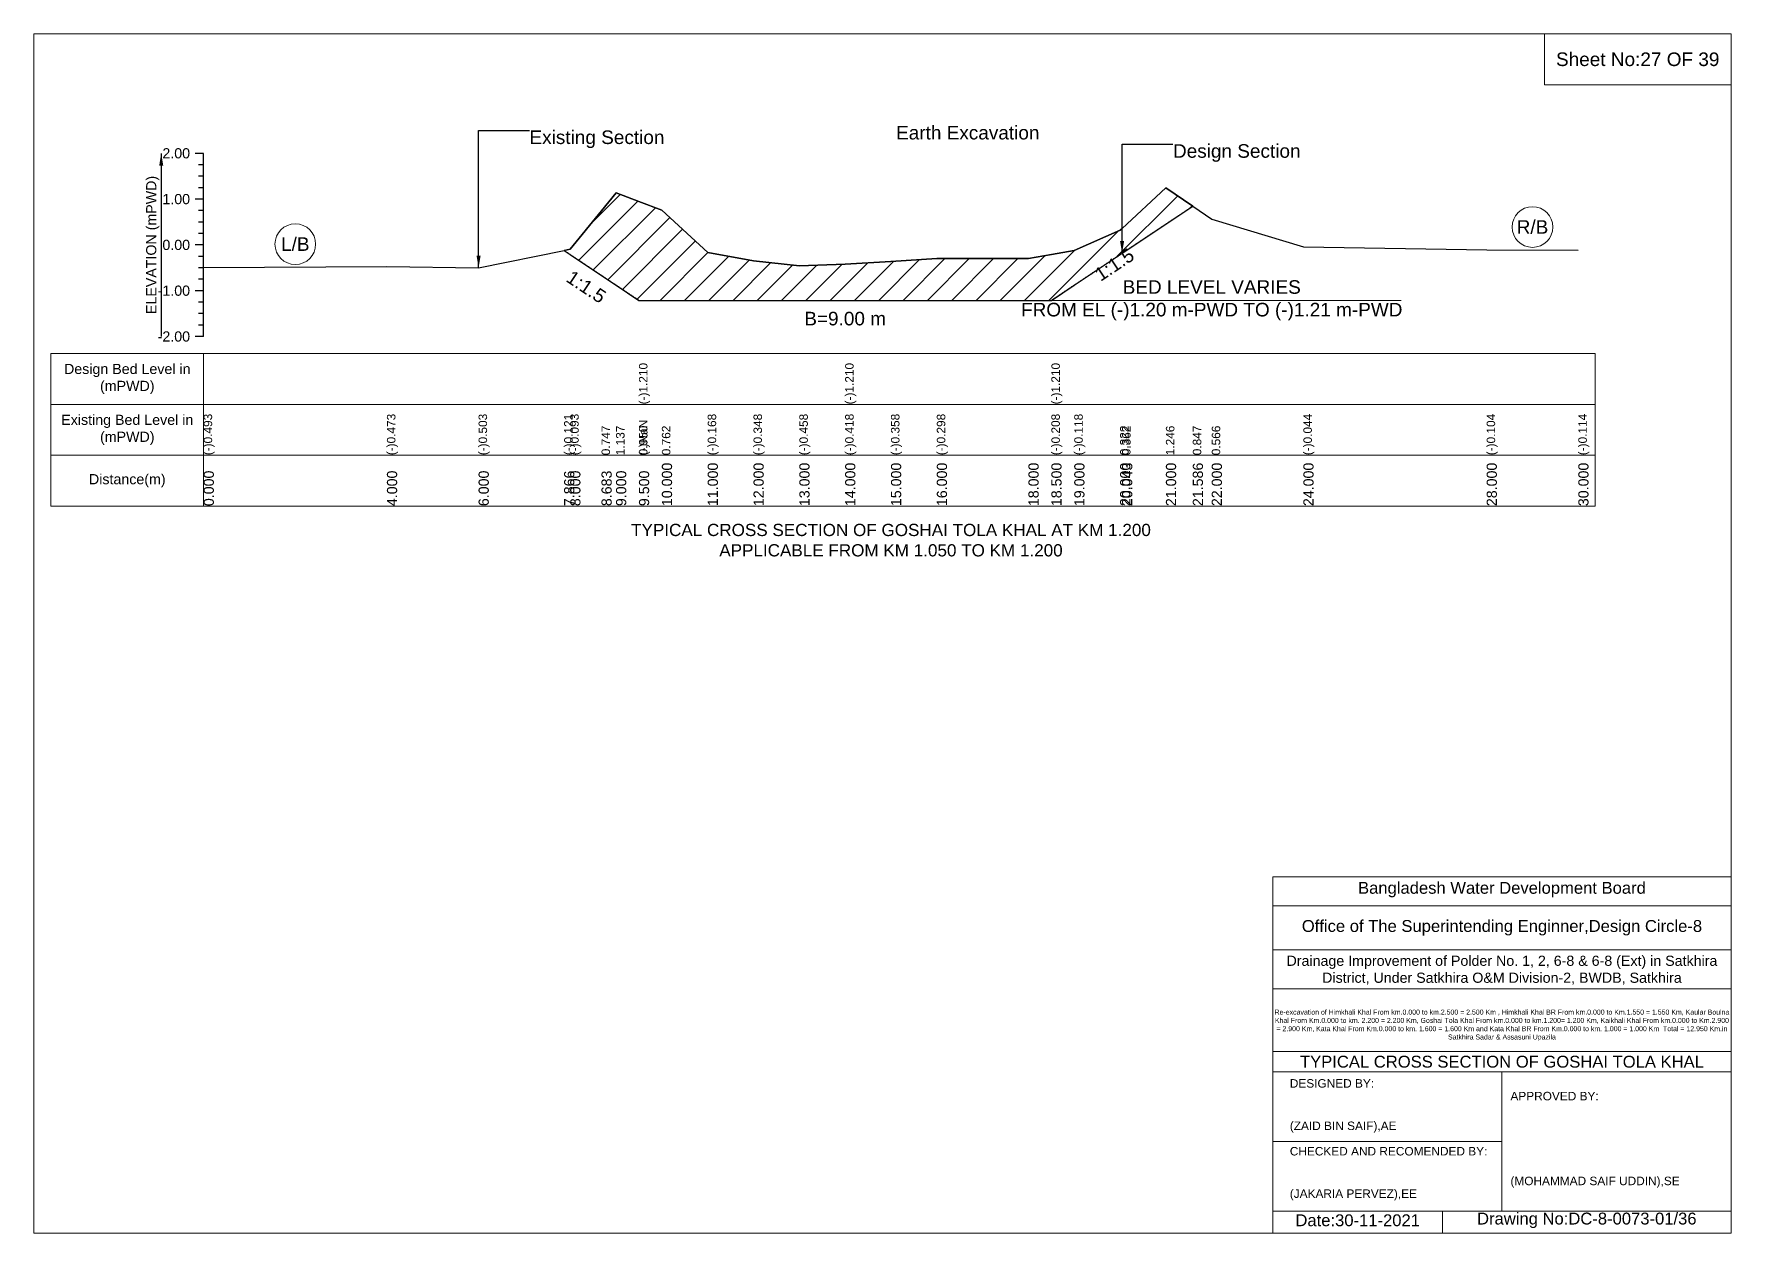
# Model space of a CAD drawing. Header units: inches. Extents: x 93000 to 486000, y -4242 to 0.
# Drawn here: x 360000 to 366000, y -4242 to 0 of the extents above; entities that cross this region are included whole.
import ezdxf

# ---------------------------------------------------------------- set-up
doc = ezdxf.new("R2010")
doc.units = ezdxf.units.IN
doc.header["$LTSCALE"] = 7
doc.header["$MEASUREMENT"] = 0
doc.linetypes.add('DASHED', pattern=[0.75, 0.5, -0.25])
for name, color, linetype, lineweight in [('Cross section Data Border', 7, 'Continuous', 9), ('Cross Section Labels', 7, 'Continuous', 9), ('Design_Bed_Level for Xsection', 7, 'DASHED', 25), ('Existing_Bed_Level for Xsection', 7, 'Continuous', 25), ('Long Section Labels', 7, 'Continuous', 9)]:
    doc.layers.add(name, color=color, linetype=linetype, lineweight=lineweight)
doc.styles.get("Standard").update_dxf_attribs({"font": 'arial.ttf'})
doc.dimstyles.get("Standard").update_dxf_attribs({"dimtxt": 0.18, "dimasz": 0.18, "dimexe": 0.18, "dimexo": 0.0625, "dimgap": 0.09, "dimtad": 0, "dimtih": 1, "dimtoh": 1, "dimdec": 4, "dimzin": 0, "dimdsep": 46, "dimtxsty": 'Standard', "dimcen": 0.09, "dimadec": 0, "dimazin": 0, "dimtfac": 1, "dimtdec": 4, "dimtofl": 0, "dimtmove": 0, "dimatfit": 3, "dimfxl": 1, "dimtolj": 1, "dimtzin": 0, "dimarcsym": 0})

msp = doc.modelspace()

# ---------------------------------------------------------------- texts
at = {"layer": 'Cross section Data Border', "attachment_point": 5}
for s, insert, char_height in [('Sheet No:27 OF 39', (365670, -90), 48), ('Bangladesh Water Development Board', (365190, -3027), 42), ('Office of The Superintending Enginner,Design Circle-8', (365190, -3162), 42)]:
    msp.add_mtext(s, dxfattribs=dict(at, insert=insert, char_height=char_height))
at = {"layer": 'Cross section Data Border'}
for s, insert, char_height, width, attachment_point in [('Design Bed Level in (mPWD)', (360330, -1220.5), 36, 480, 5), ('Existing Bed Level in (mPWD)', (360330, -1400.5), 36, 480, 5), ('Distance(m)', (360330, -1580.5), 36, 480, 5), ('Drainage Improvement of Polder No. 1, 2, 6-8 & 6-8 (Ext) in Satkhira District, Under Satkhira O&M Division-2, BWDB, Satkhira', (365190, -3312), 36, 1680, 5), ('Re-excavation of Himkhali Khal From km.0.000 to km.2.500 = 2.500 Km , Himkhali Khal BR From km.0.000 to Km.1.550 = 1.550 Km, Kaular Boulna Khal From Km.0.000 to km. 2.200 = 2.200 Km, Goshai Tola Khal From km.0.000 to km.1.200= 1.200 Km, Kaikhali Khal From km.0.000 to Km.2.900 = 2.900 Km, Kata Khal From Km.0.000 to km. 1.600 = 1.600 Km and Kata Khal BR From Km.0.000 to km. 1.000 = 1.000 Km  Total = 12.950 Km.in Satkhira Sadar & Assasuni Upazila', (365190, -3507), 17.611, 1620, 5), ('TYPICAL CROSS SECTION OF GOSHAI TOLA KHAL', (365190, -3636), 42, 1680, 5), ('DESIGNED BY:^J^J^J(ZAID BIN SAIF),AE', (364440, -3792), 30, 840, 4), ('APPROVED BY:^J^J^J^J^J^J(MOHAMMAD SAIF UDDIN),SE', (365220, -3912), 30, 840, 4), ('CHECKED AND RECOMENDED BY:^J^J^J(JAKARIA PERVEZ),EE', (364440, -4032), 30, 840, 4), ('Date:30-11-2021', (364680, -4197), 42, 840, 5), ('Drawing No:DC-8-0073-01/36', (365490, -4197), 42, 1320, 5)]:
    msp.add_mtext(s, dxfattribs=dict(at, insert=insert, char_height=char_height, width=width, attachment_point=attachment_point))
at = {"layer": 'Cross Section Labels'}
for s, insert, char_height, attachment_point in [('Existing Section', (361752, -341.5), 48, 1), ('Earth Excavation', (363048, -325.3), 48, 1), ('Design Section', (364027, -390.1), 48, 1), ('R/B', (365298, -683.2), 48, 5), ('L/B', (360924, -743.8), 48, 5), ('BED LEVEL VARIES ^JFROM EL (-)1.20 m-PWD TO (-)1.21 m-PWD', (364164, -942.5), 48, 5), ('B=9.00 m', (362868, -983), 48, 2), ('TYPICAL CROSS SECTION OF GOSHAI TOLA KHAL AT KM 1.200^JAPPLICABLE FROM KM 1.050 TO KM 1.200', (363030, -1791), 43.2, 5)]:
    msp.add_mtext(s, dxfattribs=dict(at, insert=insert, char_height=char_height, attachment_point=attachment_point))
at = {"layer": 'Cross Section Labels', "char_height": 48, "attachment_point": 2}
for insert, rotation in [((363806.5, -796.1), 33.69007), ((361966.1, -874.5), 326.30993)]:
    msp.add_mtext('1:1.5', dxfattribs=dict(at, insert=insert, rotation=rotation))
at = {"layer": 'Existing_Bed_Level for Xsection', "char_height": 36, "attachment_point": 6}
for s, insert in [('2.00', (360552, -422.5)), ('1.00', (360552, -584.5)), ('0.00', (360552, -746.5)), ('-1.00', (360552, -908.5)), ('-2.00', (360552, -1070.5))]:
    msp.add_mtext(s, dxfattribs=dict(at, insert=insert))
at = {"layer": 'Existing_Bed_Level for Xsection', "insert": (360420, -746.5), "char_height": 36, "attachment_point": 5, "rotation": 90}
msp.add_mtext('ELEVATION (mPWD)', dxfattribs=at)
at = {"layer": 'Long Section Labels', "attachment_point": 1, "rotation": 90}
for s, insert, char_height in [('(-)1.210', (362139, -1310.5), 30), ('(-)1.210', (362868, -1310.5), 30), ('(-)1.210', (363597, -1310.5), 30), ('(-)0.493', (360600, -1490.5), 30), ('(-)0.473', (361248, -1490.5), 30), ('(-)0.503', (361572, -1490.5), 30), ('(-)0.121', (361874.3, -1490.5), 30), ('(-)0.093', (361896, -1490.5), 30), ('(-)NaN', (362139, -1490.5), 30), ('(-)NaN', (362139, -1490.5), 30), ('(-)NaN', (362139, -1490.5), 30), ('(-)0.168', (362382, -1490.5), 30), ('(-)0.348', (362544, -1490.5), 30), ('(-)0.458', (362706, -1490.5), 30), ('(-)0.418', (362868, -1490.5), 30), ('(-)0.418', (362868, -1490.5), 30), ('(-)0.358', (363030, -1490.5), 30), ('(-)0.298', (363192, -1490.5), 30), ('(-)0.298', (363192, -1490.5), 30), ('(-)0.208', (363597, -1490.5), 30), ('(-)0.208', (363597, -1490.5), 30), ('(-)0.118', (363678, -1490.5), 30), ('(-)0.044', (364488, -1490.5), 30), ('(-)0.104', (365136, -1490.5), 30), ('(-)0.114', (365460, -1490.5), 30), ('0.747', (362006.6, -1490.5), 30), ('1.137', (362058, -1490.5), 30), ('0.950', (362139, -1490.5), 30), ('0.950', (362139, -1490.5), 30), ('0.762', (362220, -1490.5), 30), ('0.322', (363840, -1490.5), 30), ('0.362', (363847, -1490.5), 30), ('1.246', (364002, -1490.5), 30), ('0.847', (364097, -1490.5), 30), ('0.566', (364164, -1490.5), 30), ('0.000', (360600, -1670.5), 36), ('4.000', (361248, -1670.5), 36), ('6.000', (361572, -1670.5), 36), ('7.866', (361874.3, -1670.5), 36), ('8.000', (361896, -1670.5), 36), ('8.683', (362006.6, -1670.5), 36), ('9.000', (362058, -1670.5), 36), ('9.500', (362139, -1670.5), 36), ('9.500', (362139, -1670.5), 36), ('9.500', (362139, -1670.5), 36), ('10.000', (362220, -1670.5), 36), ('11.000', (362382, -1670.5), 36), ('12.000', (362544, -1670.5), 36), ('13.000', (362706, -1670.5), 36), ('14.000', (362868, -1670.5), 36), ('14.000', (362868, -1670.5), 36), ('14.000', (362868, -1670.5), 36), ('15.000', (363030, -1670.5), 36), ('16.000', (363192, -1670.5), 36), ('18.000', (363516, -1670.5), 36), ('18.500', (363597, -1670.5), 36), ('18.500', (363597, -1670.5), 36), ('18.500', (363597, -1670.5), 36), ('19.000', (363678, -1670.5), 36), ('20.000', (363840, -1670.5), 36), ('20.043', (363847, -1670.5), 36), ('21.000', (364002, -1670.5), 36), ('21.586', (364097, -1670.5), 36), ('22.000', (364164, -1670.5), 36), ('24.000', (364488, -1670.5), 36), ('28.000', (365136, -1670.5), 36), ('30.000', (365460, -1670.5), 36)]:
    msp.add_mtext(s, dxfattribs=dict(at, insert=insert, char_height=char_height))

# ---------------------------------------------------------------- hatches: boundary and pattern name
at = {"layer": 'Existing_Bed_Level for Xsection'}
h = msp.add_hatch(dxfattribs=at)
h.set_pattern_fill('ANSI31', color=256, scale=486, style=0)
h.paths.add_polyline_path([(361874.3, -766), (361896, -780.5), (362006.6, -854.3), (362058, -888.5), (362139, -942.5), (362220, -942.5), (362382, -942.5), (362544, -942.5), (362706, -942.5), (362868, -942.5), (363030, -942.5), (363192, -942.5), (363516, -942.5), (363597, -942.5), (363678, -888.5), (363840, -780.5), (363847, -775.9), (364002, -672.5), (364097, -609.2), (364002, -544.7), (363847, -687.9), (363840, -694.3), (363678, -765.6), (363597, -780.2), (363516, -794.8), (363192, -794.8), (363030, -804.5), (362868, -814.2), (362706, -820.7), (362544, -802.9), (362382, -773.7), (362220, -623.1), (362139, -592.7), (362058, -562.3), (362006.6, -625.5), (361896, -761.6)])

# ---------------------------------------------------------------- linework, layer by layer
at = {"layer": 'Cross section Data Border'}
for points in [[(360000, 0), (366000, 0), (366000, -4242), (360000, -4242)], [(365340, 0), (366000, 0), (366000, -180), (365340, -180)], [(360060, -1130.5), (365520, -1130.5), (365520, -1670.5), (360060, -1670.5)]]:
    msp.add_lwpolyline(points, close=True, dxfattribs=at)
for points in [[(360600, -1130.5), (360600, -1670.5)], [(360060, -1310.5), (365520, -1310.5)], [(360060, -1490.5), (365520, -1490.5)], [(364380, -4242), (364380, -2982), (366000, -2982)], [(364380, -3084), (366000, -3084)], [(364380, -3240), (366000, -3240)], [(364380, -3378), (366000, -3378)], [(364380, -3600), (366000, -3600)], [(364380, -3672), (366000, -3672)], [(365190, -3672), (365190, -4164)], [(364380, -3918), (365190, -3918)], [(364380, -4164), (366000, -4164)], [(364980, -4164), (364980, -4242)]]:
    msp.add_lwpolyline(points, dxfattribs=at)
at = {"layer": 'Cross Section Labels'}
msp.add_lwpolyline([(363494.2, -942.5), (364833.8, -942.5)], dxfattribs=at)
for centre in [(365298, -683.2), (360924, -743.8)]:
    msp.add_circle(centre, 72, dxfattribs=at)
at = {"layer": 'Design_Bed_Level for Xsection'}
msp.add_lwpolyline([(361874.3, -766), (362006.6, -854.3), (362139, -942.5), (362868, -942.5), (363597, -942.5), (363847, -775.9), (364097, -609.2)], dxfattribs=at)
at = {"layer": 'Existing_Bed_Level for Xsection'}
for points in [[(360600, -422.5), (360570, -422.5)], [(360600, -463), (360582, -463)], [(360600, -1070.5), (360600, -908.5), (360600, -746.5), (360600, -584.5), (360600, -422.5)], [(360600, -503.5), (360582, -503.5)], [(360600, -584.5), (360570, -584.5)], [(360600, -544), (360582, -544)], [(360600, -826.4), (361248, -823.1), (361572, -828), (361874.3, -766), (361896, -761.6), (362006.6, -625.5), (362058, -562.3), (362139, -592.7), (362139, -592.7), (362220, -623.1), (362382, -773.7), (362544, -802.9), (362706, -820.7), (362868, -814.2), (362868, -814.2), (363030, -804.5), (363192, -794.8), (363516, -794.8), (363597, -780.2), (363597, -780.2), (363678, -765.6), (363840, -694.3), (363847, -687.9), (364002, -544.7), (364097, -609.2), (364164, -654.8), (364488, -753.6), (365136, -763.4), (365460, -765)], [(360600, -625), (360582, -625)], [(360600, -665.5), (360582, -665.5)], [(360600, -706), (360582, -706)], [(360600, -746.5), (360570, -746.5)], [(360600, -787), (360582, -787)], [(360600, -827.5), (360582, -827.5)], [(360600, -868), (360582, -868)], [(360600, -908.5), (360570, -908.5)], [(360600, -949), (360582, -949)], [(360600, -989.5), (360582, -989.5)], [(360600, -1070.5), (360570, -1070.5)], [(360600, -1030), (360582, -1030)]]:
    msp.add_lwpolyline(points, dxfattribs=at)
msp.add_lwpolyline([(361874.3, -766), (361874.3, -766), (361896, -780.5), (362006.6, -854.3), (362058, -888.5), (362139, -942.5), (362139, -942.5), (362220, -942.5), (362382, -942.5), (362544, -942.5), (362706, -942.5), (362868, -942.5), (362868, -942.5), (363030, -942.5), (363192, -942.5), (363516, -942.5), (363597, -942.5), (363597, -942.5), (363678, -888.5), (363840, -780.5), (363847, -775.9), (364002, -672.5), (364097, -609.2), (364002, -544.7), (363847, -687.9), (363840, -694.3), (363678, -765.6), (363597, -780.2), (363597, -780.2), (363516, -794.8), (363192, -794.8), (363030, -804.5), (362868, -814.2), (362868, -814.2), (362706, -820.7), (362544, -802.9), (362382, -773.7), (362220, -623.1), (362139, -592.7), (362139, -592.7), (362058, -562.3), (362006.6, -625.5), (361896, -761.6), (361874.3, -766)], close=True, dxfattribs=at)

msp.set_redraw_order([(e.dxf.handle, doc.entitydb.next_handle()) for e in msp.query("TEXT MTEXT ATTDEF DIMENSION ARC_DIMENSION")])  # texts and dimensions are drawn at this point

# ---------------------------------------------------------------- leaders
at = {"layer": 'Cross Section Labels', "annotation_type": 0, "has_hookline": 1, "hookline_direction": 0}
for points, text_width in [([(361572, -828), (361572, -341.5), (361751.9, -341.5)], 467.2), ([(363847, -775.9), (363847, -390.1), (364026.9, -390.1)], 441.2)]:
    msp.add_leader(points, dimstyle='Standard', override={"dimasz": 43.2}, dxfattribs=dict(at, text_width=text_width))
at = {"layer": 'Existing_Bed_Level for Xsection'}
msp.add_leader([(360450, -422.5), (360450, -1070.5)], dimstyle='Standard', override={"dimasz": 43.2}, dxfattribs=at)

doc.saveas('drawing.dxf')
